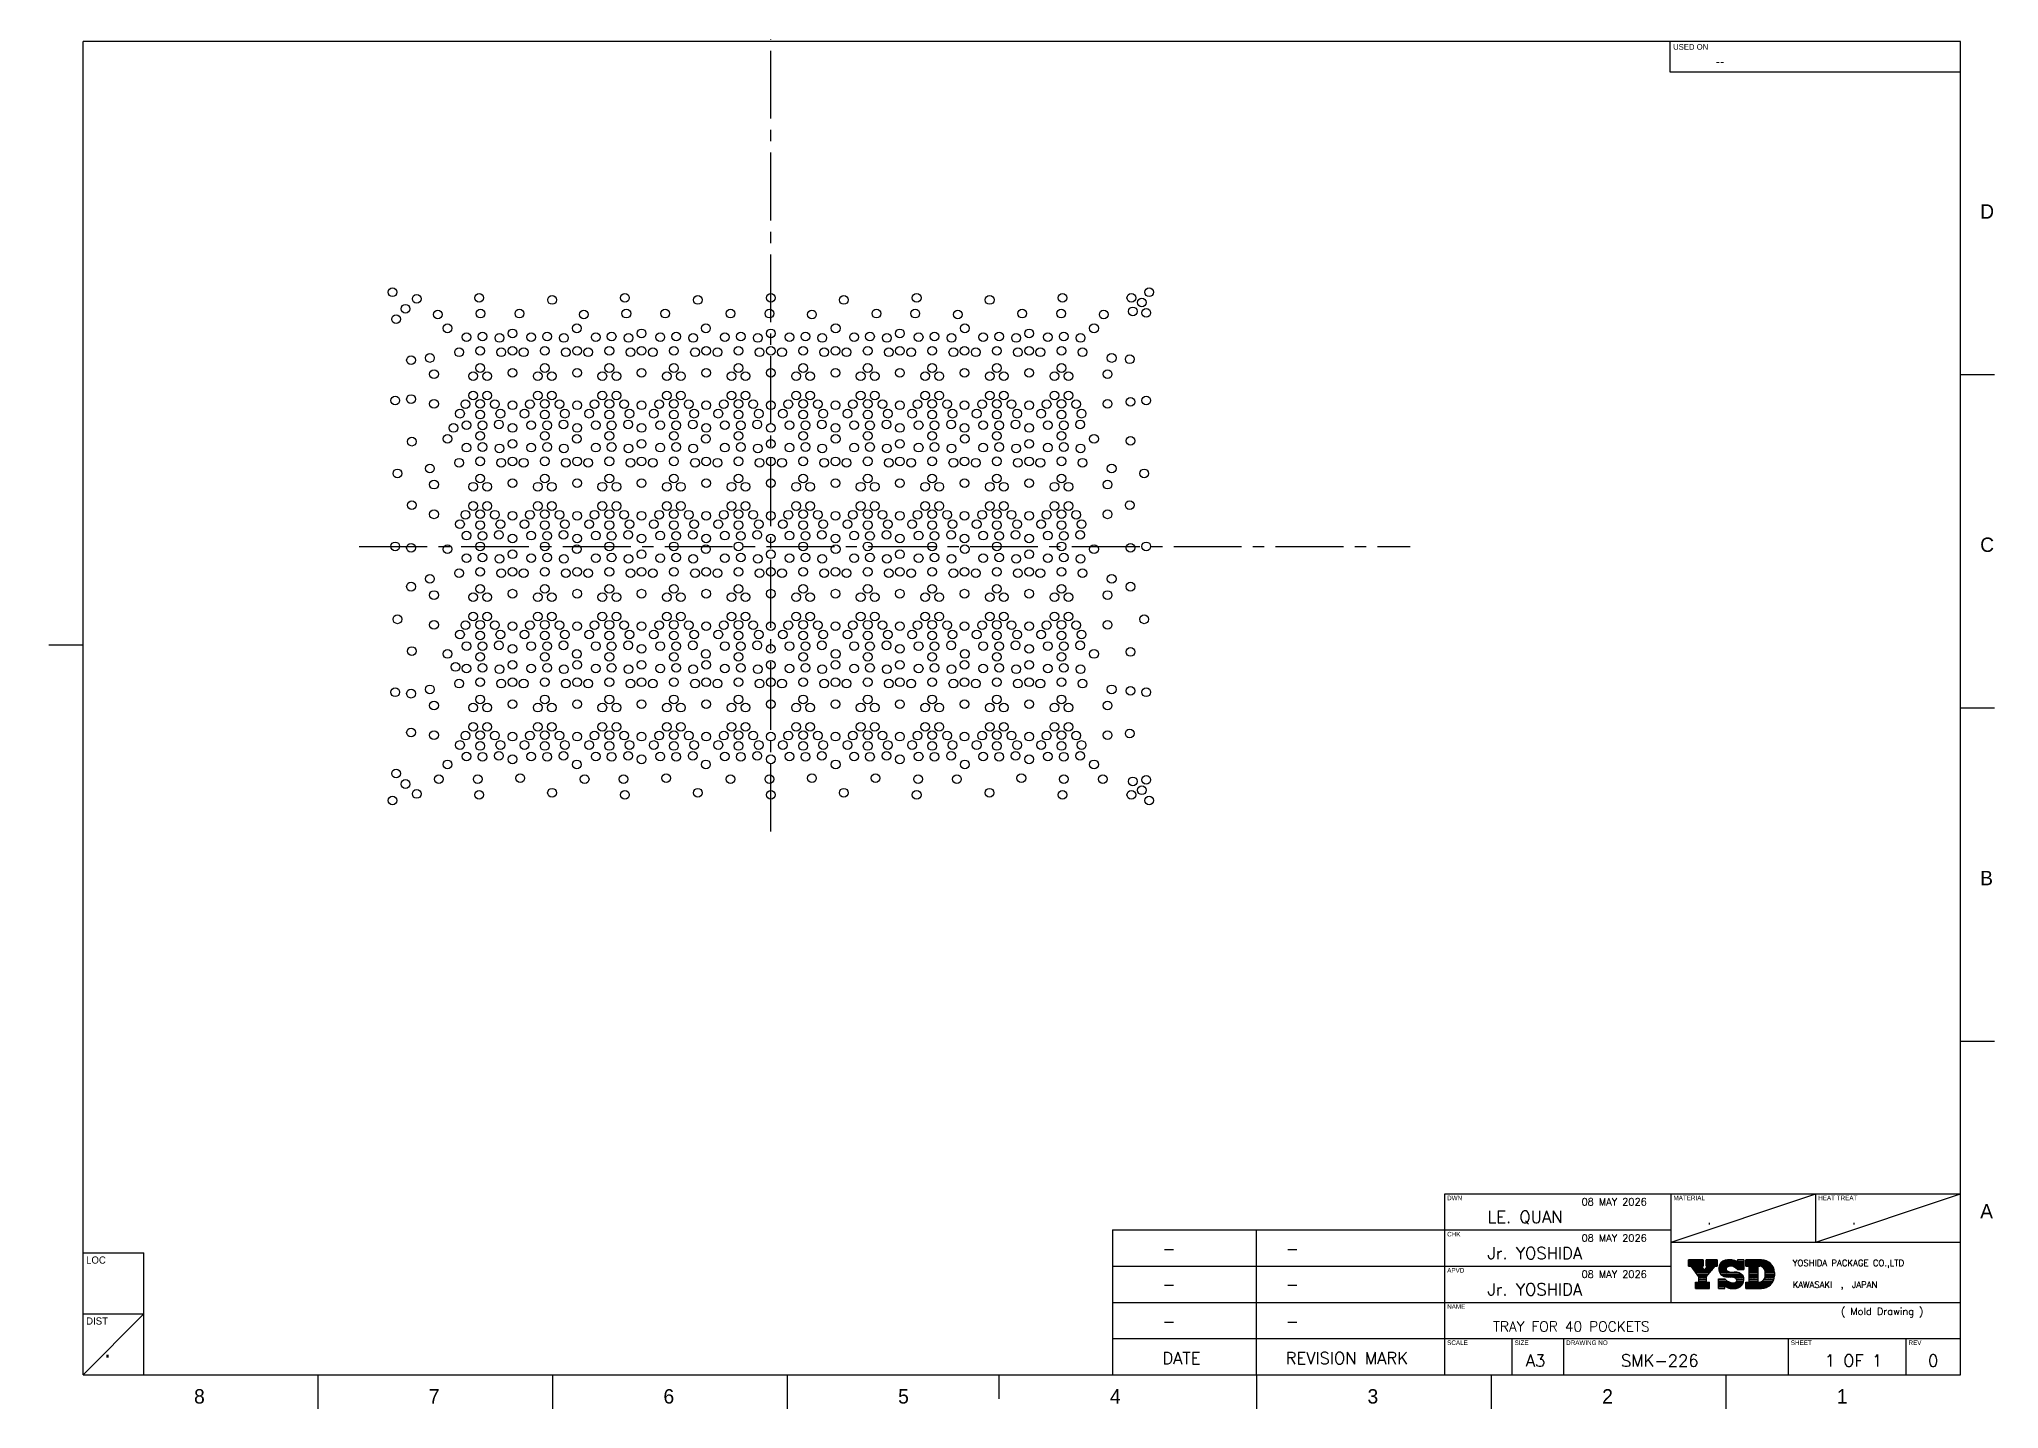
# Paper-space layout 'レイアウト1' of a CAD drawing. Extents: x -38 to 446, y -21 to 317.
# The model-space entities are those that its viewports show. They can reach past a viewport. Long polylines and large blocks are cut down to what shows.
import ezdxf

# ---------------------------------------------------------------- set-up
doc = ezdxf.new("R2010")
doc.units = 0
doc.header["$LTSCALE"] = 0.45
doc.header["$MEASUREMENT"] = 0
doc.linetypes.add('CENTER2', pattern=[28.575, 19.05, -3.175, 3.175, -3.175])
doc.layers.get('0').update_dxf_attribs({"linetype": 'CONTINUOUS'})
for name, color, linetype in [('ANA 10', 7, 'CONTINUOUS'), ('ANA 11.5', 60, 'CONTINUOUS'), ('ANA 12', 6, 'CONTINUOUS'), ('ANA 13', 230, 'CONTINUOUS'), ('ANA 18.5', 30, 'CONTINUOUS'), ('ANA 28', 110, 'CONTINUOUS'), ('ANA 31 Φ8.6x5°U7', 5, 'CONTINUOUS'), ('ANA 33', 4, 'CONTINUOUS'), ('ANA 35', 140, 'CONTINUOUS'), ('ANA NEJI', 1, 'CONTINUOUS'), ('CENTER', 243, 'CENTER2'), ('VIEWPORT', 7, 'CONTINUOUS'), ('Z-LL1', 72, 'CONTINUOUS'), ('Z-LS1', 82, 'CONTINUOUS'), ('Z-TL1', 60, 'CONTINUOUS'), ('Z-TS1', 82, 'CONTINUOUS')]:
    doc.layers.add(name, color=color, linetype=linetype)
doc.layers.get('VIEWPORT').freeze()
doc.styles.add('ROMAND', font='romand.shx', dxfattribs={"height": 6})

psp = doc.layouts.new('レイアウト1')

# ---------------------------------------------------------------- texts
at = {"style": 'ROMAND'}
for s, height, p in [('08 MAY 2026', 1.7757, (342.74, 29.41)), ('LE. QUAN', 2.96, (319.54, 25.07)), ('08 MAY 2026', 1.7757, (342.74, 20.48)), ('-', 2.96, (239.28, 17.26)), ('-', 2.96, (269.71, 17.26)), ('Jr. YOSHIDA', 2.9596, (319.54, 16.14)), ('-', 2.96, (239.28, 8.46)), ('-', 2.96, (269.71, 8.46)), ('Jr. YOSHIDA', 2.9596, (319.54, 7.21)), ('08 MAY 2026', 1.7757, (342.74, 11.55)), ('-', 2.96, (239.28, -0.69)), ('-', 2.96, (269.71, -0.69)), ('TRAY FOR 40 POCKETS   ', 2.4923, (320.88, -1.71)), ('( Mold Drawing )', 1.7757, (406.79, 2.37)), ('DATE', 2.96, (239.28, -9.75)), ('REVISION MARK', 2.9596, (269.71, -9.75)), ('A3', 2.96, (328.99, -10.37)), ('SMK-226', 2.96, (352.48, -10.36)), ('1 OF 1', 2.96, (402.76, -10.37)), ('0', 2.96, (428.26, -10.37))]:
    psp.add_text(s, height=height, dxfattribs=at).set_placement(p)
at = {"layer": 'Z-LS1', "style": 'ROMAND'}
for s, p in [('YOSHIDA PACKAGE CO.,LTD', (394.86, 14.44)), ('KAWASAKI  ,  JAPAN', (394.86, 9.08))]:
    psp.add_text(s, height=1.539, dxfattribs=at).set_placement(p)
at = {"layer": 'Z-TL1'}
for s, height, p in [('--', 2.368, (375.87, 310.47)), ('.', 2.81, (373.77, 24.69)), ('.', 2.81, (409.49, 24.69)), ('.', 4.74, (-21.97, -8.13))]:
    psp.add_text(s, height=height, dxfattribs=at).set_placement(p)
at = {"layer": 'Z-TS1'}
for s, height, p in [('USED ON', 1.421, (365.35, 314.55)), ('D', 3.55, (441.13, 272.88)), ('C', 3.55, (441.13, 190.65)), ('B', 3.55, (441.13, 108.41)), ('DWN', 1.125, (309.58, 30.69)), ('MATERIAL', 1.125, (365.43, 30.69)), ('HEAT TREAT', 1.125, (401.16, 30.69)), ('A', 3.55, (441.13, 26.18)), ('CHK', 1.125, (309.58, 21.76)), ('LOC', 1.776, (-26.35, 15.04)), ('APVD', 1.125, (309.58, 12.83)), ('NAME', 1.125, (309.58, 3.9)), ('DIST', 1.776, (-26.35, 0)), ('SCALE', 1.125, (309.58, -5.03)), ('SIZE', 1.125, (326.22, -5.03)), ('DRAWING NO', 1.125, (338.94, -5.03)), ('SHEET', 1.125, (394.4, -5.03)), ('REV', 1.125, (423.45, -5.03)), ('8', 3.55, (0.3, -19.48)), ('7', 3.55, (58.23, -19.48)), ('6', 3.55, (116.15, -19.48)), ('5', 3.55, (174.07, -19.48)), ('4', 3.55, (226.36, -19.48)), ('3', 3.55, (289.92, -19.48)), ('2', 3.55, (347.84, -19.48)), ('1', 3.55, (405.76, -19.48))]:
    psp.add_text(s, height=height, dxfattribs=at).set_placement(p)

msp = doc.modelspace()

# ---------------------------------------------------------------- blocks, each defined once
blk = doc.blocks.new('*X1')
at = {"color": 0}
for p, q in [((151.3, 126.6), (152.8, 128.1)), ((153.1, 126.1), (155.1, 128.1)), ((155.3, 126.1), (157.3, 128.1)), ((157.6, 126.1), (159.6, 128.1)), ((159.8, 126.1), (161.8, 128.1)), ((162.1, 126.1), (164.1, 128.1)), ((164.3, 126.1), (166.3, 128.1)), ((166.5, 126.1), (168.5, 128.1)), ((168.8, 126.1), (170.8, 128.1)), ((171, 126.1), (173, 128.1)), ((173.3, 126.1), (174.3, 127.1)), ((151.3, 122.1), (152.8, 123.6)), ((151.8, 118.1), (152.8, 119.1)), ((153.1, 121.6), (155.1, 123.6)), ((154.1, 118.1), (155.1, 119.1)), ((155.3, 121.6), (157.3, 123.6)), ((155.7, 117.5), (157.3, 119.1)), ((157.5, 117.1), (159.5, 119.1)), ((157.6, 121.6), (159.6, 123.6)), ((158.5, 113.6), (159.5, 114.6)), ((159.4, 112.3), (161.8, 114.6)), ((159.8, 121.6), (161.8, 123.6)), ((159.8, 117.1), (161.8, 119.1)), ((161.3, 109.6), (161.8, 110.1)), ((161.5, 112.1), (164, 114.6)), ((162, 121.6), (164, 123.6)), ((162, 117.1), (164, 119.1)), ((162.2, 108.3), (164, 110.1)), ((162.3, 92.7), (162.7, 93.1)), ((163.5, 91.6), (165, 93.1)), ((163.8, 112.1), (166.3, 114.6)), ((164.1, 105.7), (164.5, 106.1)), ((164.3, 121.6), (166.3, 123.6)), ((164.3, 117.1), (166.3, 119.1)), ((164.3, 108.1), (166.3, 110.1)), ((165, 104.4), (166.7, 106.1)), ((165.7, 91.6), (167.2, 93.1)), ((166, 112.1), (168.5, 114.6)), ((166.5, 121.6), (168.5, 123.6)), ((166.5, 117.1), (168.5, 119.1)), ((166.5, 108.1), (168.5, 110.1)), ((166.8, 101.7), (167.2, 102.1)), ((167, 104.1), (169, 106.1)), ((167.3, 97.7), (167.7, 98.1)), ((167.3, 93.2), (168.2, 94.1)), ((167.5, 100.1), (169.5, 102.1)), ((168, 96.1), (170, 98.1)), ((168, 91.6), (170.5, 94.1)), ((168.3, 112.1), (170.8, 114.6)), ((168.7, 108.1), (170.7, 110.1)), ((168.8, 121.6), (170.8, 123.6)), ((168.8, 117.1), (170.8, 119.1)), ((169.2, 104.1), (171.2, 106.1)), ((169.7, 100.1), (171.7, 102.1)), ((170.2, 96.1), (172.2, 98.1)), ((170.2, 91.6), (172.7, 94.1)), ((170.5, 112.1), (173, 114.6)), ((171, 121.6), (173, 123.6)), ((171, 117.1), (173, 119.1)), ((171, 108.1), (173, 110.1)), ((171.5, 104.1), (173.5, 106.1)), ((172, 100.1), (174, 102.1)), ((172.5, 96.1), (174.5, 98.1)), ((172.5, 91.6), (175, 94.1)), ((172.7, 112.1), (174.6, 114)), ((173.2, 108.1), (175.2, 110.1)), ((173.3, 121.6), (174.3, 122.6)), ((173.7, 104.1), (175.7, 106.1)), ((174.2, 100.1), (176.2, 102.1)), ((174.3, 118.1), (174.3, 118.1)), ((174.7, 96.1), (176.7, 98.1)), ((174.7, 91.6), (177.2, 94.1)), ((175, 112.1), (175.4, 112.6)), ((175.5, 108.1), (177.5, 110.1)), ((176, 104.1), (178, 106.1)), ((176.5, 100.1), (178.5, 102.1)), ((176.9, 91.6), (179.3, 94)), ((177, 96.1), (179, 98.1)), ((177.7, 108.1), (179.7, 110.1)), ((178.2, 104.1), (180.2, 106.1)), ((178.7, 100.1), (179.3, 100.7)), ((179.2, 96.1), (179.3, 96.2)), ((179.2, 91.6), (180.7, 93.1)), ((180, 108.1), (182, 110.1)), ((180.5, 104.1), (182.5, 106.1)), ((181.4, 91.6), (182.9, 93.1)), ((182.2, 108.1), (184.2, 110.1)), ((184.5, 108.1), (186.5, 110.1)), ((162.3, 88.2), (163.7, 89.6)), ((162.3, 83.7), (163.7, 85.1)), ((163.5, 87.1), (166, 89.6)), ((164, 83.1), (166, 85.1)), ((165.7, 87.1), (168.2, 89.6)), ((166.2, 83.1), (168.2, 85.1)), ((168, 87.1), (170.5, 89.6)), ((168.4, 83.1), (170.4, 85.1)), ((170.2, 87.1), (172.7, 89.6)), ((170.7, 83.1), (172.7, 85.1)), ((172.4, 87.1), (174.9, 89.6)), ((172.9, 83.1), (174.9, 85.1)), ((174.7, 87.1), (177.2, 89.6)), ((175.2, 83.1), (177.2, 85.1)), ((176.9, 87.1), (179.4, 89.6)), ((177.4, 83.1), (179.4, 85.1)), ((179.2, 87.1), (181.7, 89.6)), ((179.7, 83.1), (181.7, 85.1)), ((181.4, 87.1), (183.9, 89.6)), ((181.9, 83.1), (183.9, 85.1)), ((183.7, 91.6), (184.3, 92.2)), ((183.7, 87.1), (184.3, 87.7)), ((184.2, 83.1), (184.3, 83.2))]:
    blk.add_line(p, q, dxfattribs=at)
blk = doc.blocks.new('*X2')
at = {"color": 0}
for p, q in [((179.3, 127.6), (179.8, 128.1)), ((180, 126.1), (182, 128.1)), ((182.3, 126.1), (184.3, 128.1)), ((184.5, 126.1), (186.5, 128.1)), ((186.7, 126.1), (188.7, 128.1)), ((189, 126.1), (191, 128.1)), ((191.2, 126.1), (193.2, 128.1)), ((193.5, 126.1), (195.5, 128.1)), ((195.7, 126.1), (196.3, 126.7)), ((177.2, 112.1), (179.7, 114.6)), ((179.3, 123.1), (179.8, 123.6)), ((179.3, 118.7), (179.7, 119.1)), ((179.5, 112.1), (182, 114.6)), ((180, 121.6), (182, 123.6)), ((181, 118.1), (182, 119.1)), ((181.7, 112.1), (184.2, 114.6)), ((182.2, 121.6), (184.2, 123.6)), ((182.2, 117.1), (184.2, 119.1)), ((184, 112.1), (186.5, 114.6)), ((184.5, 121.6), (186.5, 123.6)), ((184.5, 117.1), (186.5, 119.1)), ((186.2, 112.1), (188.7, 114.6)), ((186.7, 121.6), (188.7, 123.6)), ((186.7, 117.1), (188.7, 119.1)), ((189, 121.6), (191, 123.6)), ((189, 117.1), (191, 119.1)), ((191.2, 121.6), (193.2, 123.6)), ((191.2, 117.1), (193.2, 119.1)), ((193.5, 121.6), (195.5, 123.6)), ((194.5, 118.1), (195.5, 119.1)), ((195.7, 121.6), (196.3, 122.2))]:
    blk.add_line(p, q, dxfattribs=at)
blk = doc.blocks.new('*X3')
at = {"color": 0}
for p, q in [((241.8, 127.3), (242.6, 128.1)), ((242.9, 126.1), (244.9, 128.1)), ((245.1, 126.1), (247.1, 128.1)), ((247.4, 126.1), (249.4, 128.1)), ((249.6, 126.1), (251.6, 128.1)), ((251.9, 126.1), (253.9, 128.1)), ((254.1, 126.1), (256.1, 128.1)), ((256.3, 126.1), (258.3, 128.1)), ((258.6, 126.1), (260.6, 128.1)), ((260.8, 126.1), (262.8, 128.1)), ((263.1, 126.1), (265.1, 128.1)), ((265.3, 126.1), (267.3, 128.1)), ((267.6, 126.1), (269.4, 128)), ((269.8, 126.1), (271.3, 127.6)), ((272.1, 126.1), (273, 127.1)), ((274.3, 126.1), (274.7, 126.5)), ((241.8, 122.8), (242.6, 123.6)), ((241.8, 118.3), (242.6, 119.1)), ((242.1, 91.6), (243.6, 93.1)), ((242.9, 121.6), (244.9, 123.6)), ((243.9, 118.1), (244.9, 119.1)), ((244.3, 91.6), (245.8, 93.1)), ((245.1, 121.6), (247.1, 123.6)), ((246.1, 118.1), (247.1, 119.1)), ((246.5, 91.6), (249, 94.1)), ((246.8, 112.1), (249.3, 114.6)), ((246.8, 114.3), (247.1, 114.6)), ((246.8, 109.8), (247.1, 110.1)), ((246.8, 105.3), (247.6, 106.1)), ((246.8, 100.8), (248.1, 102.1)), ((246.8, 96.3), (248.6, 98.1)), ((246.8, 94.1), (246.8, 94.1)), ((247.3, 117.1), (249.3, 119.1)), ((247.3, 108.1), (249.3, 110.1)), ((247.4, 121.6), (249.4, 123.6)), ((247.8, 104.1), (249.8, 106.1)), ((248.3, 100.1), (250.3, 102.1)), ((248.8, 96.1), (250.8, 98.1)), ((248.8, 91.6), (251.3, 94.1)), ((249.1, 112.1), (251.6, 114.6)), ((249.6, 121.6), (251.6, 123.6)), ((249.6, 117.1), (251.6, 119.1)), ((249.6, 108.1), (251.6, 110.1)), ((250.1, 104.1), (252.1, 106.1)), ((250.6, 100.1), (252.6, 102.1)), ((251, 96.1), (253, 98.1)), ((251, 91.6), (253.5, 94.1)), ((251.3, 112.1), (253.8, 114.6)), ((251.8, 121.6), (253.8, 123.6)), ((251.8, 117.1), (253.8, 119.1)), ((251.8, 108.1), (253.8, 110.1)), ((252.3, 104.1), (254.3, 106.1)), ((252.8, 100.1), (254.8, 102.1)), ((253.3, 96.1), (255.3, 98.1)), ((253.3, 91.6), (255.8, 94.1)), ((253.6, 112.1), (256.1, 114.6)), ((254.1, 121.6), (256.1, 123.6)), ((254.1, 117.1), (256.1, 119.1)), ((254.1, 108.1), (256.1, 110.1)), ((254.6, 104.1), (256.6, 106.1)), ((255, 100.1), (257, 102.1)), ((255.5, 96.1), (257.5, 98.1)), ((255.5, 91.6), (258, 94.1)), ((255.8, 112.1), (258.3, 114.6)), ((256.3, 121.6), (258.3, 123.6)), ((256.3, 117.1), (258.3, 119.1)), ((256.3, 108.1), (258.3, 110.1)), ((256.8, 104.1), (258.8, 106.1)), ((257.3, 100.1), (259.3, 102.1)), ((257.8, 96.1), (259.8, 98.1)), ((257.8, 91.6), (260.3, 94.1)), ((258.1, 112.1), (260.6, 114.6)), ((258.6, 121.6), (260.6, 123.6)), ((258.6, 117.1), (260.6, 119.1)), ((258.6, 108.1), (260.6, 110.1)), ((259, 104.1), (260.8, 105.9)), ((259.5, 100.1), (260.8, 101.4)), ((260, 96.1), (260.8, 96.9)), ((260, 91.6), (261.5, 93.1)), ((260.3, 112.1), (260.8, 112.6)), ((260.8, 121.6), (262.8, 123.6)), ((261.8, 118.1), (262.8, 119.1)), ((262.3, 91.6), (263.8, 93.1)), ((263.1, 121.6), (265.1, 123.6)), ((264, 118.1), (265.1, 119.1)), ((264.5, 91.6), (267, 94.1)), ((265.3, 121.6), (267.3, 123.6)), ((265.8, 117.6), (267.3, 119.1)), ((266.7, 91.6), (269.2, 94.1)), ((267.6, 121.6), (269.6, 123.6)), ((267.6, 117.1), (269.6, 119.1)), ((269, 91.6), (271.5, 94.1)), ((269.8, 121.6), (271.8, 123.6)), ((269.8, 117.1), (271.8, 119.1)), ((271.2, 91.6), (273.7, 94.1)), ((272, 117.1), (274, 119.1)), ((272.1, 121.6), (274.1, 123.6)), ((273.5, 91.6), (276, 94.1)), ((274.3, 121.6), (276.3, 123.6)), ((274.3, 117.1), (276.3, 119.1)), ((275.7, 91.6), (278.2, 94.1)), ((276.5, 121.6), (278.5, 123.6)), ((276.5, 117.1), (278.5, 119.1)), ((278, 91.6), (280.5, 94.1)), ((278.8, 121.6), (280.2, 123)), ((278.8, 117.1), (280.8, 119.1)), ((280.2, 91.6), (282.7, 94.1)), ((281, 121.6), (281.3, 121.9)), ((281, 117.1), (283, 119.1)), ((282.5, 91.6), (284.3, 93.4)), ((283.3, 117.1), (284.2, 118)), ((241.8, 89.1), (242.3, 89.6)), ((241.8, 84.6), (242.3, 85.1)), ((242, 87.1), (244.5, 89.6)), ((242.5, 83.1), (244.5, 85.1)), ((244.3, 87.1), (246.8, 89.6)), ((244.8, 83.1), (246.8, 85.1)), ((246.5, 87.1), (249, 89.6)), ((247, 83.1), (249, 85.1)), ((248.8, 87.1), (251.3, 89.6)), ((249.3, 83.1), (251.3, 85.1)), ((251, 87.1), (253.5, 89.6)), ((251.5, 83.1), (253.5, 85.1)), ((253.3, 87.1), (255.8, 89.6)), ((253.8, 83.1), (255.8, 85.1)), ((255.5, 87.1), (258, 89.6)), ((256, 83.1), (258, 85.1)), ((257.8, 87.1), (260.3, 89.6)), ((258.2, 83.1), (260.2, 85.1)), ((260, 87.1), (262.5, 89.6)), ((260.5, 83.1), (262.5, 85.1)), ((262.2, 87.1), (264.7, 89.6)), ((262.7, 83.1), (264.7, 85.1)), ((264.5, 87.1), (267, 89.6)), ((265, 83.1), (267, 85.1)), ((266.7, 87.1), (269.2, 89.6)), ((267.2, 83.1), (269.2, 85.1)), ((269, 87.1), (271.5, 89.6)), ((269.7, 83.3), (271.5, 85.1)), ((271.2, 87.1), (273.7, 89.6)), ((272.6, 84), (273.7, 85.1)), ((273.5, 87.1), (276, 89.6)), ((275.7, 87.1), (278.2, 89.6)), ((278, 87.1), (280.5, 89.6))]:
    blk.add_line(p, q, dxfattribs=at)
blk = doc.blocks.new('*X4')
at = {"color": 0}
for p, q in [((270.9, 113.8), (271.8, 114.6)), ((271.2, 96.1), (273.2, 98.1)), ((271.7, 112.3), (274, 114.6)), ((272.2, 108.3), (274, 110.1)), ((272.2, 106.1), (272.3, 106.1)), ((272.2, 101.6), (272.8, 102.1)), ((272.5, 104.1), (274.5, 106.1)), ((273, 100.1), (275, 102.1)), ((273.5, 96.1), (275.5, 98.1)), ((273.8, 112.1), (276.3, 114.6)), ((274.3, 108.1), (276.3, 110.1)), ((274.8, 104.1), (276.8, 106.1)), ((275.2, 100.1), (277.2, 102.1)), ((275.7, 96.1), (277.7, 98.1)), ((276, 112.1), (278.5, 114.6)), ((276.5, 108.1), (278.5, 110.1)), ((277, 104.1), (279, 106.1)), ((277.5, 100.1), (279.5, 102.1)), ((278, 96.1), (280, 98.1)), ((278.3, 112.1), (280.8, 114.6)), ((278.8, 108.1), (280.8, 110.1)), ((279.2, 104.1), (281.2, 106.1)), ((279.7, 100.1), (281.7, 102.1)), ((280.2, 96.1), (282.2, 98.1)), ((280.5, 112.1), (283, 114.6)), ((281, 108.1), (283, 110.1)), ((281.5, 104.1), (283.5, 106.1)), ((282, 100.1), (284, 102.1)), ((282.5, 96.1), (284.5, 98.1)), ((282.8, 112.1), (285.3, 114.6)), ((283.2, 108.1), (285.2, 110.1)), ((283.7, 104.1), (285.7, 106.1)), ((284.2, 100.1), (286.2, 102.1)), ((284.7, 96.1), (285.9, 97.3)), ((285, 112.1), (286.1, 113.2)), ((285.5, 108.1), (286.7, 109.4)), ((286, 104.1), (286.8, 104.9)), ((286.5, 100.1), (286.6, 100.2))]:
    blk.add_line(p, q, dxfattribs=at)
blk = doc.blocks.new('*X5')
at = {"color": 0}
for p, q in [((198.8, 97.7), (199.2, 98.1)), ((199.4, 96.1), (201.4, 98.1)), ((201.7, 96.1), (203.7, 98.1)), ((203.9, 96.1), (205.9, 98.1)), ((206.1, 96.1), (208.1, 98.1)), ((208.4, 96.1), (209.5, 97.3)), ((210.6, 96.1), (210.6, 96.1))]:
    blk.add_line(p, q, dxfattribs=at)
blk = doc.blocks.new('*X6')
at = {"color": 0}
for p, q in [((207, 126.1), (208.2, 127.3)), ((209.2, 126.1), (211.1, 128)), ((211.4, 126.1), (213.4, 128.1)), ((213.7, 126.1), (215.7, 128.1)), ((215.9, 126.1), (217.9, 128.1)), ((218.2, 126.1), (220.1, 128)), ((220.4, 126.1), (221.9, 127.6)), ((222.7, 126.1), (223.6, 127.1)), ((224.9, 126.1), (225.2, 126.4)), ((198.8, 113.5), (199.9, 114.6)), ((198.8, 93.3), (199.7, 94.1)), ((199.4, 91.6), (201.9, 94.1)), ((199.5, 109.7), (199.9, 110.1)), ((199.6, 118.8), (200, 119.1)), ((199.7, 112.1), (202.2, 114.6)), ((200.2, 117.1), (202.2, 119.1)), ((200.2, 108.1), (202.2, 110.1)), ((201.6, 91.6), (204.1, 94.1)), ((201.9, 112.1), (204.4, 114.6)), ((201.9, 105.4), (202.7, 106.1)), ((202.4, 117.1), (204.4, 119.1)), ((202.4, 108.1), (204.4, 110.1)), ((202.5, 121.6), (204.5, 123.6)), ((203.1, 104.4), (204.9, 106.1)), ((203.9, 91.6), (206.4, 94.1)), ((204.2, 112.1), (206.7, 114.6)), ((204.7, 121.6), (206.7, 123.6)), ((204.7, 117.1), (206.7, 119.1)), ((204.7, 108.1), (206.7, 110.1)), ((205.2, 104.1), (207.2, 106.1)), ((206.1, 91.6), (208.6, 94.1)), ((206.4, 112.1), (208.9, 114.6)), ((206.9, 121.6), (208.9, 123.6)), ((206.9, 117.1), (208.9, 119.1)), ((206.9, 108.1), (208.9, 110.1)), ((207.4, 104.1), (209.4, 106.1)), ((207.6, 102), (207.7, 102.1)), ((208.4, 91.6), (210.9, 94.1)), ((208.7, 112.1), (210.9, 114.4)), ((209.2, 121.6), (211.2, 123.6)), ((209.2, 117.1), (211.2, 119.1)), ((209.2, 108.1), (211.2, 110.1)), ((209.3, 101.5), (209.9, 102.1)), ((209.7, 104.1), (211.7, 106.1)), ((210.6, 91.6), (213.1, 94.1)), ((210.9, 112.1), (211.1, 112.3)), ((211.1, 101.1), (212.1, 102.1)), ((211.4, 121.6), (213.4, 123.6)), ((211.4, 117.1), (213.4, 119.1)), ((211.4, 108.1), (213.3, 110)), ((211.9, 104.1), (213.9, 106.1)), ((212.9, 91.6), (214.7, 93.4)), ((213.1, 100.8), (214.4, 102.1)), ((213.7, 121.6), (215.7, 123.6)), ((213.7, 108.1), (215, 109.5)), ((214.1, 117.6), (215.7, 119.1)), ((214.1, 104.1), (216.1, 106.1)), ((215.3, 100.8), (216.6, 102.1)), ((215.9, 121.6), (217.9, 123.6)), ((215.9, 108.1), (216.9, 109.1)), ((216.4, 104.1), (218.4, 106.1)), ((216.8, 118), (217.9, 119.1)), ((217.6, 100.8), (218.9, 102.1)), ((218.1, 108.1), (218.8, 108.8)), ((218.2, 121.6), (220.2, 123.6)), ((218.6, 104.1), (220.6, 106.1)), ((219, 118), (220.2, 119.1)), ((219.7, 100.7), (221.1, 102.1)), ((220.4, 121.6), (222.4, 123.6)), ((220.4, 108.1), (220.8, 108.6)), ((220.9, 117.7), (222.4, 119.1)), ((220.9, 104.1), (222.9, 106.1)), ((221.6, 100.4), (223.4, 102.1)), ((222.6, 108.1), (223, 108.5)), ((222.7, 121.6), (224.7, 123.6)), ((222.7, 117.2), (224.7, 119.1)), ((223.1, 104.1), (225.1, 106.1)), ((223.6, 100.1), (225.6, 102.1)), ((224.9, 121.6), (226.9, 123.6)), ((224.9, 117.1), (226.9, 119.1)), ((224.9, 108.1), (225.4, 108.7)), ((225.4, 104.1), (227.4, 106.1)), ((225.9, 100.1), (227.9, 102.1)), ((226.3, 91.6), (228.8, 94.1)), ((227.1, 117.1), (229.1, 119.1)), ((227.1, 108.1), (227.5, 108.6)), ((227.2, 121.6), (229.2, 123.6)), ((227.2, 97), (228.3, 98.1)), ((227.6, 104.1), (229.6, 106.1)), ((228.1, 100.1), (230.1, 102.1)), ((228.2, 113.7), (229.1, 114.6)), ((228.6, 96.1), (230.6, 98.1)), ((228.6, 91.6), (231.1, 94.1)), ((229.4, 121.6), (231.4, 123.6)), ((229.4, 117.1), (231.4, 119.1)), ((229.4, 108.1), (229.4, 108.2)), ((229.9, 113.1), (231.4, 114.6)), ((229.9, 104.1), (231.9, 106.1)), ((230.3, 100.1), (232.3, 102.1)), ((230.8, 96.1), (232.8, 98.1)), ((230.8, 91.6), (233.3, 94.1)), ((231.6, 121.6), (233.6, 123.6)), ((231.6, 117.1), (233.6, 119.1)), ((232.1, 113.1), (233.6, 114.6)), ((232.1, 104.1), (234, 106)), ((232.6, 100.1), (234.6, 102.1)), ((233.1, 96.1), (235.1, 98.1)), ((233.1, 91.6), (235.6, 94.1)), ((233.9, 121.6), (235.9, 123.6)), ((233.9, 117.1), (235.9, 119.1)), ((234.3, 104.1), (235.3, 105.1)), ((234.4, 113.1), (235.9, 114.6)), ((234.8, 100.1), (236.8, 102.1)), ((235.3, 96.1), (237.3, 98.1)), ((235.3, 91.6), (237.8, 94.1)), ((236.1, 121.6), (238.1, 123.6)), ((236.1, 117.1), (238.1, 119.1)), ((236.6, 113.1), (238.1, 114.6)), ((237.1, 100.1), (238, 101.1)), ((237.6, 96.1), (238.6, 97.1)), ((238.4, 121.6), (238.8, 122)), ((238.4, 117.1), (238.8, 117.5)), ((198.8, 88.8), (199.6, 89.6)), ((199.4, 87.1), (201.9, 89.6)), ((201.6, 87.1), (204.1, 89.6)), ((203.9, 87.1), (206.4, 89.6)), ((206.1, 87.1), (208.6, 89.6)), ((208.4, 87.1), (210.9, 89.6)), ((210.6, 87.1), (213.1, 89.6)), ((212.4, 84.5), (213.1, 85.1)), ((212.9, 87.1), (215.4, 89.6)), ((214, 83.8), (215.3, 85.1)), ((215.1, 91.6), (216.3, 92.8)), ((215.1, 87.1), (217.6, 89.6)), ((215.8, 83.3), (217.6, 85.1)), ((217.3, 87.1), (219.8, 89.6)), ((217.4, 91.6), (218, 92.3)), ((217.8, 83.1), (219.8, 85.1)), ((219.6, 91.6), (219.9, 92)), ((219.6, 87.1), (222.1, 89.6)), ((220.1, 83.1), (222.1, 85.1)), ((221.8, 91.6), (222.1, 91.9)), ((221.8, 87.1), (224.3, 89.6)), ((222.3, 83.1), (224.3, 85.1)), ((224.1, 91.6), (224.7, 92.2)), ((224.1, 87.1), (226.6, 89.6)), ((224.6, 83.1), (226.6, 85.1)), ((226.3, 87.1), (228.8, 89.6)), ((226.8, 83.2), (228.8, 85.1)), ((228.6, 87.1), (231.1, 89.6)), ((230.1, 84.1), (231.1, 85.1)), ((230.8, 87.1), (233.3, 89.6)), ((233.1, 87.1), (235.6, 89.6))]:
    blk.add_line(p, q, dxfattribs=at)

# ---------------------------------------------------------------- linework, layer by layer
at = {"layer": 'ANA 10'}
for centre in [(-676.18, 114.59), (-670.79, 119.37), (-640.7, 119.8), (-605.51, 118.8), (-570.35, 119.8), (-535.17, 118.8), (-500, 119.8), (-464.8, 118.8), (-429.65, 119.8), (-394.43, 118.8), (-359.3, 119.8), (-326.1, 119.8), (-321.07, 117.62), (-318.9, 112.6), (-680.75, 109.52), (-662.44, 83.03), (-624.6, 83.7), (-593.45, 83.7), (-562.3, 83.7), (-531.15, 83.7), (-500, 83.7), (-468.85, 83.7), (-437.7, 83.7), (-406.55, 83.7), (-375.4, 83.7), (-337.56, 83.03), (-643.56, 82.03), (-636.79, 82.03), (-612.41, 82.03), (-605.64, 82.03), (-581.26, 82.03), (-574.49, 82.03), (-550.11, 82.03), (-543.34, 82.03), (-518.96, 82.03), (-512.19, 82.03), (-487.81, 82.03), (-481.04, 82.03), (-456.66, 82.03), (-449.89, 82.03), (-425.51, 82.03), (-418.74, 82.03), (-394.36, 82.03), (-387.59, 82.03), (-363.21, 82.03), (-356.44, 82.03), (-681.11, 70.35), (-662.44, 68.71), (-647.3, 68.52), (-643.56, 72.72), (-636.79, 72.72), (-633.05, 68.52), (-624.6, 68.03), (-616.15, 68.52), (-612.41, 72.72), (-605.64, 72.72), (-601.9, 68.52), (-593.45, 68.03), (-585, 68.52), (-581.26, 72.72), (-574.49, 72.72), (-570.75, 68.52), (-562.3, 68.03), (-553.85, 68.52), (-550.11, 72.72), (-543.34, 72.72), (-539.6, 68.52), (-531.15, 68.03), (-522.7, 68.52), (-518.96, 72.72), (-512.19, 72.72), (-508.45, 68.52), (-500, 68.03), (-491.55, 68.52), (-487.81, 72.72), (-481.04, 72.72), (-477.3, 68.52), (-468.85, 68.03), (-460.4, 68.52), (-456.66, 72.72), (-449.89, 72.72), (-446.15, 68.52), (-437.7, 68.03), (-429.25, 68.52), (-425.51, 72.72), (-418.74, 72.72), (-415, 68.52), (-406.55, 68.03), (-398.1, 68.52), (-394.36, 72.72), (-387.59, 72.72), (-383.85, 68.52), (-375.4, 68.03), (-366.95, 68.52), (-363.21, 72.72), (-356.44, 72.72), (-352.7, 68.52), (-337.56, 68.71), (-318.9, 70.35), (-680.11, 35.18), (-662.44, 29.77), (-643.56, 28.77), (-636.79, 28.77), (-624.6, 30.44), (-612.41, 28.77), (-605.64, 28.77), (-593.45, 30.44), (-581.26, 28.77), (-574.49, 28.77), (-562.3, 30.44), (-550.11, 28.77), (-543.34, 28.77), (-531.15, 30.44), (-518.96, 28.77), (-512.19, 28.77), (-500, 30.44), (-487.81, 28.77), (-481.04, 28.77), (-468.85, 30.44), (-456.66, 28.77), (-449.89, 28.77), (-437.7, 30.44), (-425.51, 28.77), (-418.74, 28.77), (-406.55, 30.44), (-394.36, 28.77), (-387.59, 28.77), (-375.4, 30.44), (-363.21, 28.77), (-356.44, 28.77), (-337.56, 29.77), (-319.89, 35.18), (-643.56, 19.46), (-636.79, 19.46), (-612.41, 19.46), (-605.64, 19.46), (-581.26, 19.46), (-574.49, 19.46), (-550.11, 19.46), (-543.34, 19.46), (-518.96, 19.46), (-512.19, 19.46), (-487.81, 19.46), (-481.04, 19.46), (-456.66, 19.46), (-449.89, 19.46), (-425.51, 19.46), (-418.74, 19.46), (-394.36, 19.46), (-387.59, 19.46), (-363.21, 19.46), (-356.44, 19.46), (-662.44, 15.45), (-647.3, 15.26), (-633.05, 15.26), (-624.6, 14.77), (-616.15, 15.26), (-601.9, 15.26), (-593.45, 14.77), (-585, 15.26), (-570.75, 15.26), (-562.3, 14.77), (-553.85, 15.26), (-539.6, 15.26), (-531.15, 14.77), (-522.7, 15.26), (-508.45, 15.26), (-500, 14.77), (-491.55, 15.26), (-477.3, 15.26), (-468.85, 14.77), (-460.4, 15.26), (-446.15, 15.26), (-437.7, 14.77), (-429.25, 15.26), (-415, 15.26), (-406.55, 14.77), (-398.1, 15.26), (-383.85, 15.26), (-375.4, 14.77), (-366.95, 15.26), (-352.7, 15.26), (-337.56, 15.45), (-681.11, 0), (-318.9, 0), (-662.44, -23.49), (-643.56, -24.49), (-636.79, -24.49), (-624.6, -22.82), (-612.41, -24.49), (-605.64, -24.49), (-593.45, -22.82), (-581.26, -24.49), (-574.49, -24.49), (-562.3, -22.82), (-550.11, -24.49), (-543.34, -24.49), (-531.15, -22.82), (-518.96, -24.49), (-512.19, -24.49), (-500, -22.82), (-487.81, -24.49), (-481.04, -24.49), (-468.85, -22.82), (-456.66, -24.49), (-449.89, -24.49), (-437.7, -22.82), (-425.51, -24.49), (-418.74, -24.49), (-406.55, -22.82), (-394.36, -24.49), (-387.59, -24.49), (-375.4, -22.82), (-363.21, -24.49), (-356.44, -24.49), (-337.56, -23.49), (-680.11, -35.18), (-662.44, -37.81), (-647.3, -38), (-643.56, -33.8), (-636.79, -33.8), (-633.05, -38), (-624.6, -38.49), (-616.15, -38), (-612.41, -33.8), (-605.64, -33.8), (-601.9, -38), (-593.45, -38.49), (-585, -38), (-581.26, -33.8), (-574.49, -33.8), (-570.75, -38), (-562.3, -38.49), (-553.85, -38), (-550.11, -33.8), (-543.34, -33.8), (-539.6, -38), (-531.15, -38.49), (-522.7, -38), (-518.96, -33.8), (-512.19, -33.8), (-508.45, -38), (-500, -38.49), (-491.55, -38), (-487.81, -33.8), (-481.04, -33.8), (-477.3, -38), (-468.85, -38.49), (-460.4, -38), (-456.66, -33.8), (-449.89, -33.8), (-446.15, -38), (-437.7, -38.49), (-429.25, -38), (-425.51, -33.8), (-418.74, -33.8), (-415, -38), (-406.55, -38.49), (-398.1, -38), (-394.36, -33.8), (-387.59, -33.8), (-383.85, -38), (-375.4, -38.49), (-366.95, -38), (-363.21, -33.8), (-356.44, -33.8), (-352.7, -38), (-337.56, -37.81), (-319.89, -35.18), (-681.11, -70.35), (-662.44, -76.75), (-624.6, -76.08), (-593.45, -76.08), (-562.3, -76.08), (-531.15, -76.08), (-500, -76.08), (-468.85, -76.08), (-437.7, -76.08), (-406.55, -76.08), (-375.4, -76.08), (-337.56, -76.75), (-318.9, -70.35), (-643.56, -77.75), (-643.56, -87.06), (-636.79, -77.75), (-636.79, -87.06), (-612.41, -77.75), (-612.41, -87.06), (-605.64, -77.75), (-605.64, -87.06), (-581.26, -77.75), (-581.26, -87.06), (-574.49, -77.75), (-574.49, -87.06), (-550.11, -77.75), (-550.11, -87.06), (-543.34, -77.75), (-543.34, -87.06), (-518.96, -77.75), (-518.96, -87.06), (-512.19, -77.75), (-512.19, -87.06), (-487.81, -77.75), (-487.81, -87.06), (-481.04, -77.75), (-481.04, -87.06), (-456.66, -77.75), (-456.66, -87.06), (-449.89, -77.75), (-449.89, -87.06), (-425.51, -77.75), (-425.51, -87.06), (-418.74, -77.75), (-418.74, -87.06), (-394.36, -77.75), (-394.36, -87.06), (-387.59, -77.75), (-387.59, -87.06), (-363.21, -77.75), (-363.21, -87.06), (-356.44, -77.75), (-356.44, -87.06), (-662.44, -91.07), (-647.3, -91.26), (-633.05, -91.26), (-624.6, -91.75), (-616.15, -91.26), (-601.9, -91.26), (-593.45, -91.75), (-585, -91.26), (-570.75, -91.26), (-562.3, -91.75), (-553.85, -91.26), (-539.6, -91.26), (-531.15, -91.75), (-522.7, -91.26), (-508.45, -91.26), (-500, -91.75), (-491.55, -91.26), (-477.3, -91.26), (-468.85, -91.75), (-460.4, -91.26), (-446.15, -91.26), (-437.7, -91.75), (-429.25, -91.26), (-415, -91.26), (-406.55, -91.75), (-398.1, -91.26), (-383.85, -91.26), (-375.4, -91.75), (-366.95, -91.26), (-352.7, -91.26), (-337.56, -91.07), (-680.75, -109.52), (-676.18, -114.59), (-318.9, -112.6), (-670.79, -119.37), (-640.7, -119.8), (-605.52, -118.8), (-570.35, -119.8), (-535.17, -118.8), (-500, -119.8), (-464.82, -118.8), (-429.65, -119.8), (-394.48, -118.8), (-359.3, -119.8), (-326.1, -119.8), (-321.07, -117.62)]:
    msp.add_circle(centre, 2.1, dxfattribs=at)
at = {"layer": 'ANA 11.5'}
for centre in [(-640.17, 86), (-609.03, 86), (-577.88, 86), (-546.72, 86), (-515.58, 86), (-484.43, 86), (-453.27, 86), (-422.13, 86), (-390.98, 86), (-359.83, 86), (-640.17, 68.75), (-609.03, 68.75), (-577.88, 68.75), (-546.72, 68.75), (-515.58, 68.75), (-484.43, 68.75), (-453.27, 68.75), (-422.13, 68.75), (-390.98, 68.75), (-359.83, 68.75), (-640.17, 32.74), (-609.03, 32.74), (-577.88, 32.74), (-546.72, 32.74), (-515.58, 32.74), (-484.43, 32.74), (-453.27, 32.74), (-422.13, 32.74), (-390.98, 32.74), (-359.83, 32.74), (-640.17, 15.49), (-609.03, 15.49), (-577.88, 15.49), (-546.72, 15.49), (-515.58, 15.49), (-484.43, 15.49), (-453.27, 15.49), (-422.13, 15.49), (-390.98, 15.49), (-359.83, 15.49), (-640.17, -20.52), (-609.03, -20.52), (-577.88, -20.52), (-546.72, -20.52), (-515.58, -20.52), (-484.43, -20.52), (-453.27, -20.52), (-422.13, -20.52), (-390.98, -20.52), (-359.83, -20.52), (-640.17, -37.77), (-609.03, -37.77), (-577.88, -37.77), (-546.72, -37.77), (-515.58, -37.77), (-484.43, -37.77), (-453.27, -37.77), (-422.13, -37.77), (-390.98, -37.77), (-359.83, -37.77), (-640.17, -73.78), (-609.03, -73.78), (-577.88, -73.78), (-546.72, -73.78), (-515.58, -73.78), (-484.43, -73.78), (-453.27, -73.78), (-422.13, -73.78), (-390.98, -73.78), (-359.83, -73.78), (-640.17, -91.03), (-609.03, -91.03), (-577.88, -91.03), (-546.72, -91.03), (-515.58, -91.03), (-484.43, -91.03), (-453.27, -91.03), (-422.13, -91.03), (-390.98, -91.03), (-359.83, -91.03)]:
    msp.add_circle(centre, 2.1, dxfattribs=at)
at = {"layer": 'ANA 12'}
for centre in [(-640.03, 112.22), (-621.27, 112.22), (-569.68, 112.22), (-550.92, 112.22), (-519.43, 112.22), (-500.67, 112.22), (-449.08, 112.22), (-430.32, 112.22), (-378.73, 112.22), (-359.97, 112.22), (-673.53, 89.78), (-673.53, 71.02), (-326.47, 69.68), (-326.47, 50.92), (-673.53, -0.67), (-326.47, -0.67), (-673.53, -19.43), (-326.47, -19.43), (-326.47, -50.92), (-673.53, -71.02), (-326.47, -69.68), (-673.53, -89.78), (-660.13, -112.22), (-641.37, -112.22), (-589.78, -112.22), (-571.02, -112.22), (-519.43, -112.22), (-500.67, -112.22), (-428.98, -112.22), (-410.22, -112.22), (-358.63, -112.22), (-339.87, -112.22)]:
    msp.add_circle(centre, 2.1, dxfattribs=at)
at = {"layer": 'ANA 13'}
for centre in [(-650.35, 93.59), (-640.17, 94.26), (-630, 93.59), (-619.2, 93.59), (-609.03, 94.26), (-598.85, 93.59), (-588.05, 93.59), (-577.88, 94.26), (-567.7, 93.59), (-556.9, 93.59), (-546.72, 94.26), (-536.55, 93.59), (-525.75, 93.59), (-515.58, 94.26), (-505.4, 93.59), (-494.6, 93.59), (-484.43, 94.26), (-474.25, 93.59), (-463.45, 93.59), (-453.27, 94.26), (-443.1, 93.59), (-432.3, 93.59), (-422.13, 94.26), (-411.95, 93.59), (-401.15, 93.59), (-390.98, 94.26), (-380.8, 93.59), (-370, 93.59), (-359.83, 94.26), (-349.65, 93.59), (-649.91, 63.99), (-640.17, 63.53), (-630.44, 63.99), (-618.76, 63.99), (-609.03, 63.53), (-599.29, 63.99), (-587.61, 63.99), (-577.88, 63.53), (-568.14, 63.99), (-556.46, 63.99), (-546.72, 63.53), (-536.99, 63.99), (-525.31, 63.99), (-515.58, 63.53), (-505.84, 63.99), (-494.16, 63.99), (-484.43, 63.53), (-474.69, 63.99), (-463.01, 63.99), (-453.27, 63.53), (-443.54, 63.99), (-431.86, 63.99), (-422.13, 63.53), (-412.39, 63.99), (-400.71, 63.99), (-390.98, 63.53), (-381.24, 63.99), (-369.56, 63.99), (-359.83, 63.53), (-350.09, 63.99), (-650.35, 40.33), (-640.17, 41), (-630, 40.33), (-619.2, 40.33), (-609.03, 41), (-598.85, 40.33), (-588.05, 40.33), (-577.88, 41), (-567.7, 40.33), (-556.9, 40.33), (-546.72, 41), (-536.55, 40.33), (-525.75, 40.33), (-515.58, 41), (-505.4, 40.33), (-494.6, 40.33), (-484.43, 41), (-474.25, 40.33), (-463.45, 40.33), (-453.27, 41), (-443.1, 40.33), (-432.3, 40.33), (-422.13, 41), (-411.95, 40.33), (-401.15, 40.33), (-390.98, 41), (-380.8, 40.33), (-370, 40.33), (-359.83, 41), (-349.65, 40.33), (-649.91, 10.73), (-640.17, 10.27), (-630.44, 10.73), (-618.76, 10.73), (-609.03, 10.27), (-599.29, 10.73), (-587.61, 10.73), (-577.88, 10.27), (-568.14, 10.73), (-556.46, 10.73), (-546.72, 10.27), (-536.99, 10.73), (-525.31, 10.73), (-515.58, 10.27), (-505.84, 10.73), (-494.16, 10.73), (-484.43, 10.27), (-474.69, 10.73), (-463.01, 10.73), (-453.27, 10.27), (-443.54, 10.73), (-431.86, 10.73), (-422.13, 10.27), (-412.39, 10.73), (-400.71, 10.73), (-390.98, 10.27), (-381.24, 10.73), (-369.56, 10.73), (-359.83, 10.27), (-350.09, 10.73), (-650.35, -12.93), (-640.17, -12.26), (-630, -12.93), (-619.2, -12.93), (-609.03, -12.26), (-598.85, -12.93), (-588.05, -12.93), (-577.88, -12.26), (-567.7, -12.93), (-556.9, -12.93), (-546.72, -12.26), (-536.55, -12.93), (-525.75, -12.93), (-515.58, -12.26), (-505.4, -12.93), (-494.6, -12.93), (-484.43, -12.26), (-474.25, -12.93), (-463.45, -12.93), (-453.27, -12.26), (-443.1, -12.93), (-432.3, -12.93), (-422.13, -12.26), (-411.95, -12.93), (-401.15, -12.93), (-390.98, -12.26), (-380.8, -12.93), (-370, -12.93), (-359.83, -12.26), (-349.65, -12.93), (-649.91, -42.53), (-640.17, -42.99), (-630.44, -42.53), (-618.76, -42.53), (-609.03, -42.99), (-599.29, -42.53), (-587.61, -42.53), (-577.88, -42.99), (-568.14, -42.53), (-556.46, -42.53), (-546.72, -42.99), (-536.99, -42.53), (-525.31, -42.53), (-515.58, -42.99), (-505.84, -42.53), (-494.16, -42.53), (-484.43, -42.99), (-474.69, -42.53), (-463.01, -42.53), (-453.27, -42.99), (-443.54, -42.53), (-431.86, -42.53), (-422.13, -42.99), (-412.39, -42.53), (-400.71, -42.53), (-390.98, -42.99), (-381.24, -42.53), (-369.56, -42.53), (-359.83, -42.99), (-350.09, -42.53), (-650.35, -66.19), (-640.17, -65.52), (-630, -66.19), (-619.2, -66.19), (-609.03, -65.52), (-598.85, -66.19), (-588.05, -66.19), (-577.88, -65.52), (-567.7, -66.19), (-556.9, -66.19), (-546.72, -65.52), (-536.55, -66.19), (-525.75, -66.19), (-515.58, -65.52), (-505.4, -66.19), (-494.6, -66.19), (-484.43, -65.52), (-474.25, -66.19), (-463.45, -66.19), (-453.27, -65.52), (-443.1, -66.19), (-432.3, -66.19), (-422.13, -65.52), (-411.95, -66.19), (-401.15, -66.19), (-390.98, -65.52), (-380.8, -66.19), (-370, -66.19), (-359.83, -65.52), (-349.65, -66.19), (-649.91, -95.79), (-640.17, -96.25), (-630.44, -95.79), (-618.76, -95.79), (-609.03, -96.25), (-599.29, -95.79), (-587.61, -95.79), (-577.88, -96.25), (-568.14, -95.79), (-556.46, -95.79), (-546.72, -96.25), (-536.99, -95.79), (-525.31, -95.79), (-515.58, -96.25), (-505.84, -95.79), (-494.16, -95.79), (-484.43, -96.25), (-474.69, -95.79), (-463.01, -95.79), (-453.27, -96.25), (-443.54, -95.79), (-431.86, -95.79), (-422.13, -96.25), (-412.39, -95.79), (-400.71, -95.79), (-390.98, -96.25), (-381.24, -95.79), (-369.56, -95.79), (-359.83, -96.25), (-350.09, -95.79)]:
    msp.add_circle(centre, 2.1, dxfattribs=at)
at = {"layer": 'ANA 18.5'}
for centre in [(-646.74, 100.86), (-639.06, 101.17), (-630.91, 100.5), (-615.59, 100.86), (-607.91, 101.17), (-599.76, 100.5), (-584.44, 100.86), (-576.76, 101.17), (-568.61, 100.5), (-553.29, 100.86), (-545.61, 101.17), (-537.46, 100.5), (-522.14, 100.86), (-514.46, 101.17), (-506.31, 100.5), (-490.99, 100.86), (-483.31, 101.17), (-475.16, 100.5), (-459.84, 100.86), (-452.16, 101.17), (-444.01, 100.5), (-428.69, 100.86), (-421.01, 101.17), (-412.86, 100.5), (-397.54, 100.86), (-389.86, 101.17), (-381.71, 100.5), (-366.39, 100.86), (-358.71, 101.17), (-350.56, 100.5), (-646.74, 58.44), (-639.06, 58.36), (-631.11, 58.8), (-615.59, 58.44), (-607.91, 58.36), (-599.96, 58.8), (-584.44, 58.44), (-576.76, 58.36), (-568.81, 58.8), (-553.29, 58.44), (-545.61, 58.36), (-537.66, 58.8), (-522.14, 58.44), (-514.46, 58.36), (-506.51, 58.8), (-490.99, 58.44), (-483.31, 58.36), (-475.36, 58.8), (-459.84, 58.44), (-452.16, 58.36), (-444.21, 58.8), (-428.69, 58.44), (-421.01, 58.36), (-413.06, 58.8), (-397.54, 58.44), (-389.86, 58.36), (-381.91, 58.8), (-366.39, 58.44), (-358.71, 58.36), (-350.76, 58.8), (-646.74, 47.6), (-639.06, 47.91), (-630.91, 47.24), (-615.59, 47.6), (-607.91, 47.91), (-599.76, 47.24), (-584.44, 47.6), (-576.76, 47.91), (-568.61, 47.24), (-553.29, 47.6), (-545.61, 47.91), (-537.46, 47.24), (-522.14, 47.6), (-514.46, 47.91), (-506.31, 47.24), (-490.99, 47.6), (-483.31, 47.91), (-475.16, 47.24), (-459.84, 47.6), (-452.16, 47.91), (-444.01, 47.24), (-428.69, 47.6), (-421.01, 47.91), (-412.86, 47.24), (-397.54, 47.6), (-389.86, 47.91), (-381.71, 47.24), (-366.39, 47.6), (-358.71, 47.91), (-350.56, 47.24), (-646.74, 5.18), (-639.06, 5.1), (-631.11, 5.54), (-615.59, 5.18), (-607.91, 5.1), (-599.96, 5.54), (-584.44, 5.18), (-576.76, 5.1), (-568.81, 5.54), (-553.29, 5.18), (-545.61, 5.1), (-537.66, 5.54), (-522.14, 5.18), (-514.46, 5.1), (-506.51, 5.54), (-490.99, 5.18), (-483.31, 5.1), (-475.36, 5.54), (-459.84, 5.18), (-452.16, 5.1), (-444.21, 5.54), (-428.69, 5.18), (-421.01, 5.1), (-413.06, 5.54), (-397.54, 5.18), (-389.86, 5.1), (-381.91, 5.54), (-366.39, 5.18), (-358.71, 5.1), (-350.76, 5.54), (-646.74, -5.66), (-639.06, -5.35), (-630.91, -6.02), (-615.59, -5.66), (-607.91, -5.35), (-599.76, -6.02), (-584.44, -5.66), (-576.76, -5.35), (-568.61, -6.02), (-553.29, -5.66), (-545.61, -5.35), (-537.46, -6.02), (-522.14, -5.66), (-514.46, -5.35), (-506.31, -6.02), (-490.99, -5.66), (-483.31, -5.35), (-475.16, -6.02), (-459.84, -5.66), (-452.16, -5.35), (-444.01, -6.02), (-428.69, -5.66), (-421.01, -5.35), (-412.86, -6.02), (-397.54, -5.66), (-389.86, -5.35), (-381.71, -6.02), (-366.39, -5.66), (-358.71, -5.35), (-350.56, -6.02), (-646.74, -48.08), (-639.06, -48.16), (-631.11, -47.72), (-615.59, -48.08), (-607.91, -48.16), (-599.96, -47.72), (-584.44, -48.08), (-576.76, -48.16), (-568.81, -47.72), (-553.29, -48.08), (-545.61, -48.16), (-537.66, -47.72), (-522.14, -48.08), (-514.46, -48.16), (-506.51, -47.72), (-490.99, -48.08), (-483.31, -48.16), (-475.36, -47.72), (-459.84, -48.08), (-452.16, -48.16), (-444.21, -47.72), (-428.69, -48.08), (-421.01, -48.16), (-413.06, -47.72), (-397.54, -48.08), (-389.86, -48.16), (-381.91, -47.72), (-366.39, -48.08), (-358.71, -48.16), (-350.76, -47.72), (-639.06, -58.61), (-607.91, -58.61), (-576.76, -58.61), (-545.61, -58.61), (-514.46, -58.61), (-483.31, -58.61), (-452.16, -58.61), (-421.01, -58.61), (-389.86, -58.61), (-358.71, -58.61), (-646.74, -58.92), (-630.91, -59.28), (-615.59, -58.92), (-599.76, -59.28), (-584.44, -58.92), (-568.61, -59.28), (-553.29, -58.92), (-537.46, -59.28), (-522.14, -58.92), (-506.31, -59.28), (-490.99, -58.92), (-475.16, -59.28), (-459.84, -58.92), (-444.01, -59.28), (-428.69, -58.92), (-412.86, -59.28), (-397.54, -58.92), (-381.71, -59.28), (-366.39, -58.92), (-350.56, -59.28), (-646.74, -101.34), (-639.06, -101.42), (-631.11, -100.98), (-615.59, -101.34), (-607.91, -101.42), (-599.96, -100.98), (-584.44, -101.34), (-576.76, -101.42), (-568.81, -100.98), (-553.29, -101.34), (-545.61, -101.42), (-537.66, -100.98), (-522.14, -101.34), (-514.46, -101.42), (-506.51, -100.98), (-490.99, -101.34), (-483.31, -101.42), (-475.36, -100.98), (-459.84, -101.34), (-452.16, -101.42), (-444.21, -100.98), (-428.69, -101.34), (-421.01, -101.42), (-413.06, -100.98), (-397.54, -101.34), (-389.86, -101.42), (-381.91, -100.98), (-366.39, -101.34), (-358.71, -101.42), (-350.76, -100.98)]:
    msp.add_circle(centre, 2.1, dxfattribs=at)
at = {"layer": 'ANA 28'}
for centre in [(-624.6, 102.69), (-562.3, 102.69), (-500, 102.69), (-437.7, 102.69), (-375.4, 102.69), (-624.6, 94.24), (-593.45, 94.24), (-562.3, 94.24), (-531.15, 94.24), (-500, 94.24), (-468.85, 94.24), (-437.7, 94.24), (-406.55, 94.24), (-375.4, 94.24), (-653.07, 57.09), (-624.6, 57.09), (-593.45, 57.09), (-562.3, 57.09), (-531.15, 57.09), (-500, 57.09), (-468.85, 57.09), (-437.7, 57.09), (-406.55, 57.09), (-375.4, 57.09), (-624.6, 49.43), (-562.3, 49.43), (-500, 49.43), (-437.7, 49.43), (-375.4, 49.43), (-624.6, 40.98), (-593.45, 40.98), (-562.3, 40.98), (-531.15, 40.98), (-500, 40.98), (-468.85, 40.98), (-437.7, 40.98), (-406.55, 40.98), (-375.4, 40.98), (-624.6, 3.83), (-593.45, 3.83), (-562.3, 3.83), (-531.15, 3.83), (-500, 3.83), (-468.85, 3.83), (-437.7, 3.83), (-406.55, 3.83), (-375.4, 3.83), (-624.6, -3.83), (-562.3, -3.83), (-500, -3.83), (-437.7, -3.83), (-375.4, -3.83), (-624.6, -12.28), (-593.45, -12.28), (-562.3, -12.28), (-531.15, -12.28), (-500, -12.28), (-468.85, -12.28), (-437.7, -12.28), (-406.55, -12.28), (-375.4, -12.28), (-652.07, -58.15), (-624.6, -49.43), (-624.6, -57.09), (-593.45, -57.09), (-562.3, -49.43), (-562.3, -57.09), (-531.15, -57.09), (-500, -49.43), (-500, -57.09), (-468.85, -57.09), (-437.7, -49.43), (-437.7, -57.09), (-406.55, -57.09), (-375.4, -49.43), (-375.4, -57.09), (-624.6, -65.54), (-593.45, -65.54), (-562.3, -65.54), (-531.15, -65.54), (-500, -65.54), (-468.85, -65.54), (-437.7, -65.54), (-406.55, -65.54), (-375.4, -65.54), (-624.6, -102.69), (-562.3, -102.69), (-500, -102.69), (-437.7, -102.69), (-375.4, -102.69)]:
    msp.add_circle(centre, 2.1, dxfattribs=at)
at = {"layer": 'ANA 31 Φ8.6x5°U7'}
for centre in [(-655.89, 105.13), (-593.59, 105.13), (-531.29, 105.13), (-468.71, 105.13), (-406.41, 105.13), (-344.11, 105.13), (-655.89, 51.87), (-593.59, 51.87), (-531.29, 51.87), (-468.71, 51.87), (-406.41, 51.87), (-344.11, 51.87), (-655.89, -1.39), (-593.59, -1.39), (-531.29, -1.39), (-468.71, -1.39), (-406.41, -1.39), (-344.11, -1.39), (-655.89, -51.87), (-593.59, -51.87), (-531.29, -51.87), (-468.71, -51.87), (-406.41, -51.87), (-344.11, -51.87), (-655.89, -105.13), (-593.59, -105.13), (-531.29, -105.13), (-468.71, -105.13), (-406.41, -105.13), (-344.11, -105.13)]:
    msp.add_circle(centre, 2.1, dxfattribs=at)
at = {"layer": 'ANA 33'}
for centre in [(-325.39, 113.31), (-664.41, 90.83), (-335.59, 90.83), (-664.41, 37.57), (-335.59, 37.57), (-664.41, -15.69), (-335.59, -15.69), (-664.41, -68.95), (-335.59, -68.95), (-325.39, -113.31)]:
    msp.add_circle(centre, 2.1, dxfattribs=at)
at = {"layer": 'ANA 35'}
for centre in [(-660.56, 111.8), (-590.21, 111.8), (-480.14, 111.8), (-409.79, 111.8), (-339.44, 111.8), (-326.9, 90.21), (-673.1, 50.49), (-640.17, 53.26), (-609.03, 53.26), (-577.88, 53.26), (-546.72, 53.26), (-515.58, 53.26), (-484.43, 53.26), (-453.27, 53.26), (-422.13, 53.26), (-390.98, 53.26), (-359.83, 53.26), (-673.1, 19.86), (-326.9, 19.86), (-640.17, 0), (-609.03, 0), (-577.88, 0), (-546.72, 0), (-515.58, 0), (-484.43, 0), (-453.27, 0), (-422.13, 0), (-390.98, 0), (-359.83, 0), (-673.1, -50.49), (-640.17, -53.26), (-609.03, -53.26), (-577.88, -53.26), (-546.72, -53.26), (-515.58, -53.26), (-484.43, -53.26), (-453.27, -53.26), (-422.13, -53.26), (-390.98, -53.26), (-359.83, -53.26), (-326.9, -90.21), (-620.84, -111.8), (-550.49, -111.8), (-480.14, -111.8), (-449.51, -111.8), (-379.16, -111.8)]:
    msp.add_circle(centre, 2.1, dxfattribs=at)
at = {"layer": 'ANA NEJI'}
for centre in [(-682.5, 122.5), (-317.5, 122.5), (-682.5, -122.5), (-317.5, -122.5)]:
    msp.add_circle(centre, 2.1, dxfattribs=at)
at = {"layer": 'CENTER'}
for p, q in [((-500, -137.5), (-500, 244.9)), ((-698.5, 0), (-191.56, 0))]:
    msp.add_line(p, q, dxfattribs=at)

# ---------------------------------------------------------------- linework, layer by layer
at = {"layer": 'Z-LL1'}
for p, q in [((436.28, 316.56), (-27.1, 316.56)), ((-27.1, -12.37), (-27.1, 316.56)), ((364.59, 309.04), (364.59, 316.56)), ((436.28, -12.37), (436.28, 316.56)), ((436.28, 309.04), (364.59, 309.04)), ((308.99, -12.37), (308.99, 32.28)), ((308.99, 32.28), (436.28, 32.28)), ((364.84, 5.49), (364.84, 32.28)), ((400.56, 20.38), (400.56, 32.28)), ((227, 23.35), (308.99, 23.35)), ((364.84, 20.38), (436.28, 20.38)), ((-27.1, 17.7), (-12.06, 17.7)), ((-12.06, -12.37), (-12.06, 17.7)), ((227, 14.42), (308.99, 14.42)), ((227, 5.49), (308.99, 5.49)), ((308.99, 5.49), (436.28, 5.49)), ((-27.1, 2.67), (-12.06, 2.67)), ((227, -3.44), (308.99, -3.44)), ((-27.1, -12.37), (436.28, -12.37))]:
    psp.add_line(p, q, dxfattribs=at)
for points in [[(227, 23.35), (227, -12.37)], [(262.52, -12.37), (262.52, 23.35)], [(262.52, -12.37), (262.52, 23.35)]]:
    psp.add_lwpolyline(points, dxfattribs=at)
at = {"layer": 'Z-LS1'}
for p, q in [((444.69, 234.33), (436.28, 234.33)), ((-27.12, 167.66), (-35.51, 167.66)), ((444.69, 152.09), (436.28, 152.09)), ((444.69, 69.86), (436.28, 69.86)), ((308.99, 23.35), (364.84, 23.35)), ((369.16, 14.41), (369.16, 15.97)), ((372.75, 15.97), (369.16, 15.97)), ((369.16, 15.66), (372.75, 15.66)), ((372.75, 15.27), (369.16, 15.27)), ((369.16, 14.96), (372.75, 14.96)), ((372.75, 14.56), (369.16, 14.56)), ((372.75, 15.97), (372.75, 14.41)), ((376.19, 15.97), (373.53, 15.97)), ((373.53, 14.41), (373.53, 15.97)), ((373.53, 15.66), (376.19, 15.66)), ((376.19, 15.27), (373.53, 15.27)), ((373.53, 14.96), (376.19, 14.96)), ((376.19, 14.56), (373.53, 14.56)), ((376.19, 15.97), (376.19, 14.41)), ((382.83, 14.56), (376.73, 14.56)), ((376.93, 14.96), (382.83, 14.96)), ((382.83, 15.27), (377.17, 15.27)), ((377.65, 15.66), (380.81, 15.66)), ((379.84, 15.97), (378.75, 15.97)), ((382.83, 15.97), (381.27, 15.97)), ((381.27, 15.97), (381.27, 15.41)), ((381.27, 15.66), (382.83, 15.66)), ((382.83, 15.97), (382.83, 13.63)), ((387.2, 15.97), (383.3, 15.97)), ((383.3, 14.41), (383.3, 15.97)), ((383.3, 15.66), (388.57, 15.66)), ((389.18, 15.27), (383.3, 15.27)), ((383.3, 14.96), (389.51, 14.96)), ((389.81, 14.56), (383.3, 14.56)), ((308.99, 14.42), (364.84, 14.42)), ((369.16, 14.41), (369.78, 14.41)), ((371.66, 11.75), (369.78, 14.41)), ((369.89, 14.25), (372.53, 14.25)), ((372.75, 13.86), (370.17, 13.86)), ((370.44, 13.47), (372.97, 13.47)), ((370.66, 13.16), (374.69, 13.16)), ((370.87, 10.5), (371.66, 10.5)), ((370.87, 8.94), (370.87, 10.5)), ((370.87, 10.27), (374.31, 10.27)), ((374.31, 9.95), (370.87, 9.95)), ((374.43, 12.85), (370.88, 12.85)), ((371.1, 12.53), (374.17, 12.53)), ((373.92, 12.22), (371.33, 12.22)), ((371.55, 11.91), (373.66, 11.91)), ((371.66, 10.5), (371.66, 11.75)), ((373.53, 11.6), (371.66, 11.6)), ((371.66, 11.28), (373.53, 11.28)), ((373.53, 10.97), (371.66, 10.97)), ((371.66, 10.66), (373.53, 10.66)), ((373.06, 13.31), (372.44, 14.41)), ((372.44, 14.41), (372.75, 14.41)), ((373.06, 13.31), (373.84, 14.41)), ((373.17, 13.47), (374.95, 13.47)), ((375.27, 13.86), (373.45, 13.86)), ((373.53, 14.41), (373.84, 14.41)), ((373.53, 11.75), (375.72, 14.41)), ((373.53, 11.75), (373.53, 10.5)), ((373.53, 10.5), (374.31, 10.5)), ((373.73, 14.25), (375.59, 14.25)), ((374.31, 8.94), (374.31, 10.5)), ((375.72, 14.41), (376.19, 14.41)), ((376.58, 8.94), (376.58, 11.28)), ((376.58, 11.28), (378.14, 11.28)), ((376.58, 11.28), (378.14, 11.28)), ((376.58, 11.28), (378.14, 11.28)), ((378.43, 10.97), (376.58, 10.97)), ((376.58, 10.66), (378.86, 10.66)), ((376.58, 10.27), (382.62, 10.27)), ((382.46, 9.95), (376.58, 9.95)), ((378.49, 13.86), (376.59, 13.86)), ((376.61, 13.47), (378.51, 13.47)), ((376.64, 14.25), (378.78, 14.25)), ((376.68, 13.16), (378.79, 13.16)), ((381.4, 12.85), (376.8, 12.85)), ((376.98, 12.53), (382.07, 12.53)), ((382.44, 12.22), (377.32, 12.22)), ((377.91, 11.91), (382.66, 11.91)), ((380.33, 14.25), (382.83, 14.25)), ((382.75, 11.6), (380.38, 11.6)), ((380.95, 11.28), (382.79, 11.28)), ((380.97, 10.66), (382.75, 10.66)), ((382.83, 13.86), (381.02, 13.86)), ((382.79, 10.97), (381.04, 10.97)), ((381.27, 13.63), (382.83, 13.63)), ((383.3, 14.41), (384.08, 14.41)), ((383.3, 8.94), (383.3, 10.5)), ((383.3, 10.5), (384.08, 10.5)), ((383.3, 10.27), (389.76, 10.27)), ((389.51, 9.95), (383.3, 9.95)), ((384.08, 10.5), (384.08, 14.41)), ((384.08, 14.25), (386.27, 14.25)), ((386.27, 13.86), (384.08, 13.86)), ((384.08, 13.47), (386.27, 13.47)), ((384.08, 13.16), (386.27, 13.16)), ((386.27, 12.85), (384.08, 12.85)), ((384.08, 12.53), (386.27, 12.53)), ((386.27, 12.22), (384.08, 12.22)), ((384.08, 11.91), (386.27, 11.91)), ((386.27, 11.6), (384.08, 11.6)), ((384.08, 11.28), (386.27, 11.28)), ((386.27, 10.97), (384.08, 10.97)), ((384.08, 10.66), (386.27, 10.66)), ((386.27, 14.41), (386.74, 14.41)), ((386.27, 14.41), (386.27, 10.5)), ((386.27, 10.5), (386.74, 10.5)), ((387.25, 14.25), (390, 14.25)), ((387.25, 10.66), (390, 10.66)), ((390.13, 10.97), (387.68, 10.97)), ((390.16, 13.86), (387.75, 13.86)), ((387.91, 11.28), (390.23, 11.28)), ((387.99, 13.47), (390.27, 13.47)), ((388.05, 11.6), (388.05, 13.31)), ((388.05, 13.16), (390.31, 13.16)), ((390.33, 12.85), (388.05, 12.85)), ((388.05, 12.53), (390.33, 12.53)), ((390.33, 12.22), (388.05, 12.22)), ((388.05, 11.91), (390.33, 11.91)), ((390.29, 11.6), (388.05, 11.6)), ((390.33, 12.85), (390.33, 12.06)), ((370.87, 9.56), (374.31, 9.56)), ((374.31, 9.25), (370.87, 9.25)), ((370.87, 8.94), (374.31, 8.94)), ((376.58, 9.56), (382.15, 9.56)), ((378.14, 9.25), (376.58, 9.25)), ((376.58, 8.94), (378.14, 8.94)), ((378.14, 8.94), (378.14, 9.48)), ((381.76, 9.25), (378.49, 9.25)), ((379.41, 8.94), (380.94, 8.94)), ((383.3, 9.56), (389.08, 9.56)), ((388.57, 9.25), (383.3, 9.25)), ((383.3, 8.94), (387.2, 8.94)), ((308.99, -3.44), (436.28, -3.44)), ((325.62, -12.37), (325.62, -3.44)), ((338.35, -12.37), (338.35, -3.44)), ((393.81, -12.37), (393.81, -3.44)), ((422.85, -12.37), (422.85, -3.44)), ((30.82, -12.37), (30.82, -20.77)), ((88.75, -12.37), (88.75, -20.77)), ((146.67, -12.37), (146.67, -20.77)), ((198.95, -12.37), (198.95, -18.29)), ((262.52, -12.37), (262.52, -20.77)), ((320.44, -12.37), (320.44, -20.77)), ((378.36, -12.37), (378.36, -20.77))]:
    psp.add_line(p, q, dxfattribs=at)
for centre, radius, start, end in [((378.77, 13.78), 2.19, 89.3057, 219.6818), ((379.14, 12.08), 3.96, 57.4079, 80.5586), ((387.2, 12.85), 3.13, 0, 90), ((379.04, 14.8), 3.1, 231.0331, 268.8783), ((380.15, 12.86), 2.55, 218.1572, 276.0013), ((379.09, 13.71), 0.625, 111.6887, 262.1854), ((380.36, 18.04), 5.13, 252.5624, 273.8832), ((379.54, 12.04), 2.34, 42.4695, 106.7596), ((379.33, 6.8), 4.91, 74.8666, 94.0456), ((380.77, 10.63), 2.3, 36.4317, 99.2767), ((380.42, 10.95), 0.625, 269.516, 82.1545), ((380.57, 11.13), 2.23, 279.3924, 22.7795), ((386.53, 12.83), 1.6, 17.8427, 82.7085), ((386.53, 12.08), 1.6, 277.2915, 342.1573), ((387.2, 12.06), 3.13, 270, 0), ((379.88, 11.83), 2.93, 233.4418, 260.7723)]:
    psp.add_arc(centre, radius, start, end, dxfattribs=at)
at = {"layer": 'Z-TS1'}
for p, q in [((364.84, 20.38), (400.56, 32.28)), ((400.56, 20.38), (436.28, 32.28)), ((-27.1, -12.37), (-12.06, 2.67))]:
    psp.add_line(p, q, dxfattribs=at)

# ---------------------------------------------------------------- block references
at = {"layer": 'Z-LS1', "xscale": 0.1562659979109604, "yscale": 0.1562659979109604, "zscale": 0.1562659979109604}
for name in ['*X1', '*X2', '*X6', '*X3', '*X5', '*X4']:
    psp.add_blockref(name, (345.52, -4.05), dxfattribs=at)

psp.set_redraw_order([(e.dxf.handle, doc.entitydb.next_handle()) for e in psp.query("TEXT MTEXT ATTDEF DIMENSION ARC_DIMENSION")])  # texts and dimensions are drawn at this point

# ---------------------------------------------------------------- viewports
at = {"layer": 'VIEWPORT'}
psp.add_viewport(center=(203.9, 148.65), size=(483.66, 337.0269), view_center_point=(-380.29, -84.76), view_height=658.6124, dxfattribs=at)

doc.saveas('drawing.dxf')
